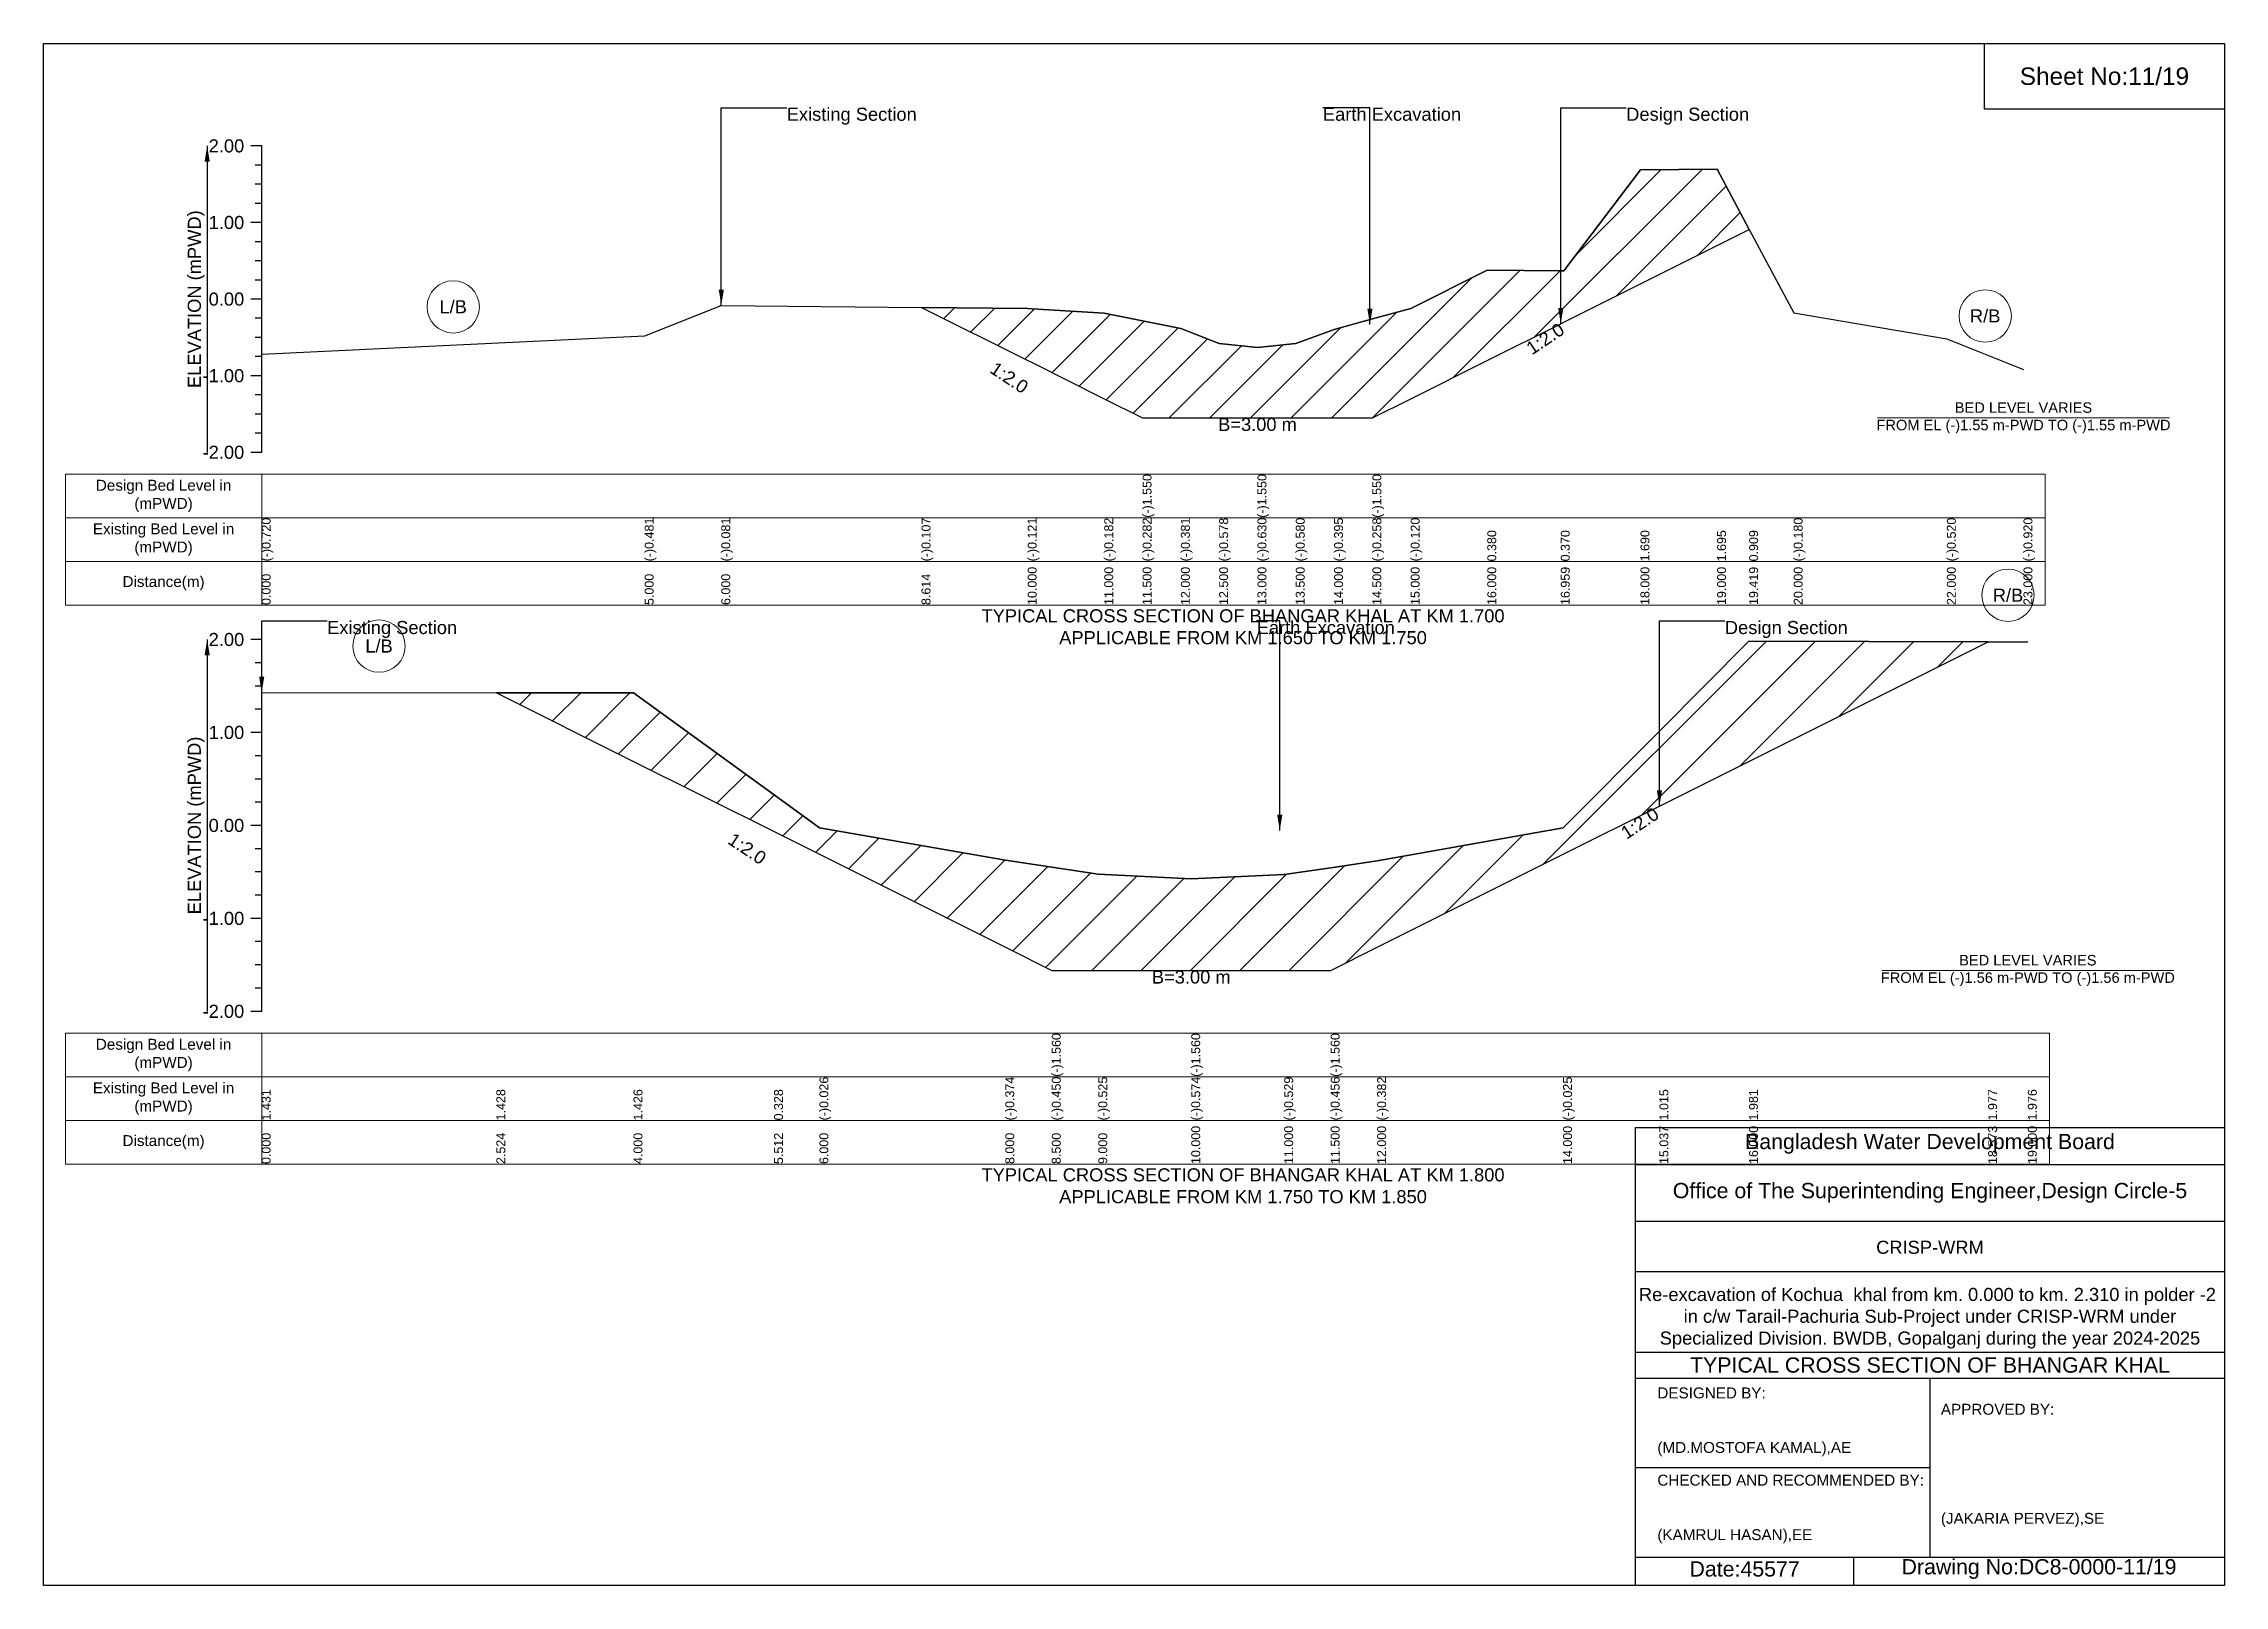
# Model space of a CAD drawing. Header units: inches. Extents: x 91000 to 288000, y -5656 to 0.
# Drawn here: x 200000 to 208000, y -5656 to 0 of the extents above; entities that cross this region are included whole.
import ezdxf

# ---------------------------------------------------------------- set-up
doc = ezdxf.new("R2010")
doc.units = ezdxf.units.IN
doc.header["$LTSCALE"] = 7
doc.header["$MEASUREMENT"] = 0
for name, color, linetype, lineweight in [('Cross section Data Border', 7, 'Continuous', 9), ('Cross Section Labels', 7, 'Continuous', 9), ('Existing_Bed_Level for Xsection', 7, 'Continuous', 25)]:
    doc.layers.add(name, color=color, linetype=linetype, lineweight=lineweight)
doc.styles.get("Standard").update_dxf_attribs({"font": 'arial.ttf'})
doc.dimstyles.get("Standard").update_dxf_attribs({"dimtxt": 0.18, "dimasz": 0.18, "dimexe": 0.18, "dimexo": 0.0625, "dimgap": 0.09, "dimtad": 0, "dimtih": 1, "dimtoh": 1, "dimdec": 4, "dimzin": 0, "dimdsep": 46, "dimtxsty": 'Standard', "dimcen": 0.09, "dimadec": 0, "dimazin": 0, "dimtfac": 1, "dimtdec": 4, "dimtofl": 0, "dimtmove": 0, "dimatfit": 3, "dimfxl": 1, "dimtolj": 1, "dimtzin": 0, "dimarcsym": 0})

msp = doc.modelspace()

# ---------------------------------------------------------------- texts
at = {"attachment_point": 5}
for s, insert, char_height in [('Sheet No:11/19', (207560, -120), 64), ('Bangladesh Water Development Board', (206920, -4036), 56), ('Office of The Superintending Engineer,Design Circle-5', (206920, -4216), 56)]:
    msp.add_mtext(s, dxfattribs=dict(at, insert=insert, char_height=char_height))
for s, insert, char_height, width, attachment_point in [('CRISP-WRM', (206920, -4416), 48, 2240, 5), ('Re-excavation of Kochua  khal from km. 0.000 to km. 2.310 in polder -2  in c/w Tarail-Pachuria Sub-Project under CRISP-WRM under Specialized Division. BWDB, Gopalganj during the year 2024-2025', (206920, -4676), 48, 2160, 5), ('TYPICAL CROSS SECTION OF BHANGAR KHAL', (206920, -4848), 56, 2240, 5), ('DESIGNED BY:^J^J^J(MD.MOSTOFA KAMAL),AE', (205920, -5056), 40, 1120, 4), ('APPROVED BY:^J^J^J^J^J^J(JAKARIA PERVEZ),SE', (206960, -5216), 40, 1120, 4), ('CHECKED AND RECOMMENDED BY:^J^J^J(KAMRUL HASAN),EE', (205920, -5376), 40, 1120, 4), ('Date:45577', (206240, -5596), 56, 1120, 5), ('Drawing No:DC8-0000-11/19', (207320, -5596), 56, 1760, 5)]:
    msp.add_mtext(s, dxfattribs=dict(insert=insert, char_height=char_height, width=width, attachment_point=attachment_point))
at = {"layer": 'Cross section Data Border', "char_height": 40, "width": 640, "attachment_point": 5}
for s, insert in [('Design Bed Level in (mPWD)', (200440, -1659.5)), ('Existing Bed Level in (mPWD)', (200440, -1819.5)), ('Distance(m)', (200440, -1979.5)), ('Design Bed Level in (mPWD)', (200440, -3710.3)), ('Existing Bed Level in (mPWD)', (200440, -3870.3)), ('Distance(m)', (200440, -4030.3))]:
    msp.add_mtext(s, dxfattribs=dict(at, insert=insert))
at = {"layer": 'Cross Section Labels'}
for s, insert, char_height, attachment_point in [('Existing Section', (202726, -235), 48, 1), ('Earth Excavation', (204693, -235), 48, 1), ('Design Section', (205805.6, -235), 48, 1), ('L/B', (201502.5, -965.7), 48, 5), ('R/B', (207122.5, -999.3), 48, 5), ('BED LEVEL VARIES ^JFROM EL (-)1.55 m-PWD TO (-)1.55 m-PWD', (207263, -1373), 38.4, 5), ('B=3.00 m', (204453, -1373), 48, 2), ('R/B', (207206.3, -2023.8), 48, 5), ('TYPICAL CROSS SECTION OF BHANGAR KHAL AT KM 1.700^JAPPLICABLE FROM KM 1.650 TO KM 1.750', (204400, -2139.5), 48, 5), ('Existing Section', (201040, -2118.1), 48, 1), ('Earth Excavation', (204450, -2118.1), 48, 1), ('Design Section', (206167.5, -2118.1), 48, 1), ('L/B', (201230.4, -2210.3), 48, 5), ('BED LEVEL VARIES ^JFROM EL (-)1.56 m-PWD TO (-)1.56 m-PWD', (207279, -3400.2), 38.4, 5), ('B=3.00 m', (204210, -3400.2), 48, 2), ('TYPICAL CROSS SECTION OF BHANGAR KHAL AT KM 1.800^JAPPLICABLE FROM KM 1.750 TO KM 1.850', (204400, -4190.3), 48, 5)]:
    msp.add_mtext(s, dxfattribs=dict(at, insert=insert, char_height=char_height, attachment_point=attachment_point))
at = {"layer": 'Cross Section Labels', "char_height": 48, "attachment_point": 2}
for insert, rotation in [((205495.4, -1062.6), 33.69007), ((203555.8, -1205.4), 326.30993), ((205842.3, -2839.8), 33.69007), ((202594.4, -2933.4), 326.30993)]:
    msp.add_mtext('1:2.0', dxfattribs=dict(at, insert=insert, rotation=rotation))
at = {"layer": 'Existing_Bed_Level for Xsection', "char_height": 48, "attachment_point": 6}
for s, insert in [('2.00', (200736, -375.5)), ('1.00', (200736, -656.5)), ('0.00', (200736, -937.5)), ('-1.00', (200736, -1218.5)), ('-2.00', (200736, -1499.5)), ('2.00', (200736, -2186.3)), ('1.00', (200736, -2527.3)), ('0.00', (200736, -2868.3)), ('-1.00', (200736, -3209.3)), ('-2.00', (200736, -3550.3))]:
    msp.add_mtext(s, dxfattribs=dict(at, insert=insert))
at = {"layer": 'Existing_Bed_Level for Xsection', "rotation": 90}
for s, insert, char_height, attachment_point in [('ELEVATION (mPWD)', (200560, -937.5), 48, 5), ('(-)1.550', (204031.5, -1739.5), 32.8, 1), ('(-)1.550', (204453, -1739.5), 32.8, 1), ('(-)1.550', (204874.5, -1739.5), 32.8, 1), ('(-)0.720', (200800, -1899.5), 32.8, 1), ('(-)0.481', (202205, -1899.5), 32.8, 1), ('(-)0.081', (202486, -1899.5), 32.8, 1), ('(-)0.107', (203220.6, -1899.5), 32.8, 1), ('(-)0.121', (203610, -1899.5), 32.8, 1), ('(-)0.182', (203891, -1899.5), 32.8, 1), ('(-)0.282', (204031.5, -1899.5), 32.8, 1), ('(-)0.381', (204172, -1899.5), 32.8, 1), ('(-)0.578', (204312.5, -1899.5), 32.8, 1), ('(-)0.630', (204453, -1899.5), 32.8, 1), ('(-)0.580', (204593.5, -1899.5), 32.8, 1), ('(-)0.395', (204734, -1899.5), 32.8, 1), ('(-)0.258', (204874.5, -1899.5), 32.8, 1), ('(-)0.120', (205015, -1899.5), 32.8, 1), ('(-)0.180', (206420, -1899.5), 32.8, 1), ('(-)0.520', (206982, -1899.5), 32.8, 1), ('(-)0.920', (207263, -1899.5), 32.8, 1), ('0.380', (205296, -1899.5), 32.8, 1), ('0.370', (205565.6, -1899.5), 32.8, 1), ('1.690', (205858, -1899.5), 32.8, 1), ('1.695', (206139, -1899.5), 32.8, 1), ('0.909', (206256.7, -1899.5), 32.8, 1), ('0.000', (200800, -2059.5), 32.8, 1), ('5.000', (202205, -2059.5), 32.8, 1), ('6.000', (202486, -2059.5), 32.8, 1), ('8.614', (203220.6, -2059.5), 32.8, 1), ('10.000', (203610, -2059.5), 32.8, 1), ('11.000', (203891, -2059.5), 32.8, 1), ('11.500', (204031.5, -2059.5), 32.8, 1), ('12.000', (204172, -2059.5), 32.8, 1), ('12.500', (204312.5, -2059.5), 32.8, 1), ('13.000', (204453, -2059.5), 32.8, 1), ('13.500', (204593.5, -2059.5), 32.8, 1), ('14.000', (204734, -2059.5), 32.8, 1), ('14.500', (204874.5, -2059.5), 32.8, 1), ('15.000', (205015, -2059.5), 32.8, 1), ('16.000', (205296, -2059.5), 32.8, 1), ('16.959', (205565.6, -2059.5), 32.8, 1), ('18.000', (205858, -2059.5), 32.8, 1), ('19.000', (206139, -2059.5), 32.8, 1), ('19.419', (206256.7, -2059.5), 32.8, 1), ('20.000', (206420, -2059.5), 32.8, 1), ('22.000', (206982, -2059.5), 32.8, 1), ('23.000', (207263, -2059.5), 32.8, 1), ('ELEVATION (mPWD)', (200560, -2868.3), 48, 5), ('(-)1.560', (203698.5, -3790.3), 32.8, 1), ('(-)1.560', (204210, -3790.3), 32.8, 1), ('(-)1.560', (204721.5, -3790.3), 32.8, 1), ('1.431', (200800, -3950.3), 32.8, 1), ('1.428', (201660.8, -3950.3), 32.8, 1), ('1.426', (202164, -3950.3), 32.8, 1), ('0.328', (202679.6, -3950.3), 32.8, 1), ('(-)0.026', (202846, -3950.3), 32.8, 1), ('(-)0.374', (203528, -3950.3), 32.8, 1), ('(-)0.450', (203698.5, -3950.3), 32.8, 1), ('(-)0.525', (203869, -3950.3), 32.8, 1), ('(-)0.574', (204210, -3950.3), 32.8, 1), ('(-)0.529', (204551, -3950.3), 32.8, 1), ('(-)0.456', (204721.5, -3950.3), 32.8, 1), ('(-)0.382', (204892, -3950.3), 32.8, 1), ('(-)0.025', (205574, -3950.3), 32.8, 1), ('1.015', (205927.5, -3950.3), 32.8, 1), ('1.981', (206256, -3950.3), 32.8, 1), ('1.977', (207133.5, -3950.3), 32.8, 1), ('1.976', (207279, -3950.3), 32.8, 1), ('0.000', (200800, -4110.3), 32.8, 1), ('2.524', (201660.8, -4110.3), 32.8, 1), ('4.000', (202164, -4110.3), 32.8, 1), ('5.512', (202679.6, -4110.3), 32.8, 1), ('6.000', (202846, -4110.3), 32.8, 1), ('8.000', (203528, -4110.3), 32.8, 1), ('8.500', (203698.5, -4110.3), 32.8, 1), ('9.000', (203869, -4110.3), 32.8, 1), ('10.000', (204210, -4110.3), 32.8, 1), ('11.000', (204551, -4110.3), 32.8, 1), ('11.500', (204721.5, -4110.3), 32.8, 1), ('12.000', (204892, -4110.3), 32.8, 1), ('14.000', (205574, -4110.3), 32.8, 1), ('15.037', (205927.5, -4110.3), 32.8, 1), ('16.000', (206256, -4110.3), 32.8, 1), ('18.573', (207133.5, -4110.3), 32.8, 1), ('19.000', (207279, -4110.3), 32.8, 1)]:
    msp.add_mtext(s, dxfattribs=dict(at, insert=insert, char_height=char_height, attachment_point=attachment_point))

# ---------------------------------------------------------------- hatches: boundary and pattern name
at = {"layer": 'Existing_Bed_Level for Xsection'}
h = msp.add_hatch(dxfattribs=at)
h.set_pattern_fill('ANSI31', color=256, scale=843, style=0)
h.paths.add_polyline_path([(203220.6, -967.6), (203610, -1162.3), (203626.1, -1170.3), (203891, -1302.8), (204031.5, -1373), (204172, -1373), (204312.5, -1373), (204453, -1373), (204593.5, -1373), (204734, -1373), (204874.5, -1373), (205015, -1302.8), (205296, -1162.3), (205565.6, -1027.5), (205577, -1021.8), (205858, -881.3), (206139, -740.8), (206256.7, -681.9), (206139, -461.2), (205858, -462.6), (205577, -833.5), (205565.6, -833.4), (205296, -830.7), (205015, -971.2), (204874.5, -1009.8), (204734, -1048.5), (204593.5, -1100.5), (204453, -1114.5), (204312.5, -1099.9), (204172, -1044.5), (204031.5, -1016.6), (203891, -988.6), (203626.1, -972.5), (203610, -971.5)])
h = msp.add_hatch(dxfattribs=at)
h.set_pattern_fill('ANSI31', color=256, scale=1023, style=0)
h.paths.add_polyline_path([(201660.8, -2381.4), (202164, -2633), (202679.6, -2890.8), (202846, -2974), (203528, -3315), (203698.5, -3400.2), (203869, -3400.2), (204210, -3400.2), (204551, -3400.2), (204721.5, -3400.2), (204892, -3315), (205574, -2974), (205927.5, -2797.2), (206256, -2633), (207133.5, -2194.2), (206256, -2192.7), (205927.5, -2522.2), (205574, -2876.8), (204892, -2998.5), (204721.5, -3023.6), (204551, -3048.7), (204210, -3064), (203869, -3047.3), (203698.5, -3021.5), (203528, -2995.8), (202846, -2877.1), (202679.6, -2756.4), (202164, -2382)])

# ---------------------------------------------------------------- linework, layer by layer
for points in [[(200000, 0), (208000, 0), (208000, -5656), (200000, -5656)], [(207120, 0), (208000, 0), (208000, -240), (207120, -240)]]:
    msp.add_lwpolyline(points, close=True)
for points in [[(205840, -5656), (205840, -3976), (208000, -3976)], [(205840, -4112), (208000, -4112)], [(205840, -4320), (208000, -4320)], [(205840, -4504), (208000, -4504)], [(205840, -4800), (208000, -4800)], [(205840, -4896), (208000, -4896)], [(206920, -4896), (206920, -5552)], [(205840, -5224), (206920, -5224)], [(205840, -5552), (208000, -5552)], [(206640, -5552), (206640, -5656)]]:
    msp.add_lwpolyline(points)
at = {"layer": 'Cross section Data Border'}
for points in [[(200080, -1579.5), (207343, -1579.5), (207343, -2059.5), (200080, -2059.5)], [(200080, -3630.3), (207359, -3630.3), (207359, -4110.3), (200080, -4110.3)]]:
    msp.add_lwpolyline(points, close=True, dxfattribs=at)
for points in [[(200800, -1579.5), (200800, -2059.5)], [(200080, -1739.5), (207343, -1739.5)], [(200080, -1899.5), (207343, -1899.5)], [(200800, -3630.3), (200800, -4110.3)], [(200080, -3790.3), (207359, -3790.3)], [(200080, -3950.3), (207359, -3950.3)]]:
    msp.add_lwpolyline(points, dxfattribs=at)
at = {"layer": 'Cross Section Labels'}
for points in [[(206727.2, -1373), (207798.8, -1373)], [(206743.2, -3400.2), (207814.8, -3400.2)]]:
    msp.add_lwpolyline(points, dxfattribs=at)
for centre in [(201502.5, -965.7), (207122.5, -999.3), (207206.3, -2023.8), (201230.4, -2210.3)]:
    msp.add_circle(centre, 96, dxfattribs=at)
at = {"layer": 'Existing_Bed_Level for Xsection'}
for points in [[(200800, -375.5), (200760, -375.5)], [(200800, -1499.5), (200800, -1218.5), (200800, -937.5), (200800, -656.5), (200800, -375.5)], [(200800, -445.7), (200776, -445.7)], [(200800, -1139.8), (202205, -1072.6), (202486, -960.2), (203220.6, -967.6), (203610, -971.5), (203626.1, -972.5), (203891, -988.6), (204031.5, -1016.6), (204031.5, -1016.6), (204172, -1044.5), (204312.5, -1099.9), (204453, -1114.5), (204453, -1114.5), (204593.5, -1100.5), (204734, -1048.5), (204874.5, -1009.8), (204874.5, -1009.8), (205015, -971.2), (205296, -830.7), (205565.6, -833.4), (205577, -833.5), (205858, -462.6), (206139, -461.2), (206256.7, -681.9), (206420, -988.1), (206982, -1083.6), (207263, -1196)], [(200800, -516), (200776, -516)], [(200800, -586.2), (200776, -586.2)], [(200800, -656.5), (200760, -656.5)], [(200800, -726.7), (200776, -726.7)], [(200800, -797), (200776, -797)], [(200800, -867.2), (200776, -867.2)], [(200800, -937.5), (200760, -937.5)], [(200800, -1007.7), (200776, -1007.7)], [(200800, -1078), (200776, -1078)], [(200800, -1148.2), (200776, -1148.2)], [(200800, -1218.5), (200760, -1218.5)], [(200800, -1288.7), (200776, -1288.7)], [(200800, -1359), (200776, -1359)], [(200800, -1429.2), (200776, -1429.2)], [(200800, -1499.5), (200760, -1499.5)], [(200800, -2186.3), (200760, -2186.3)], [(200800, -3550.3), (200800, -3209.3), (200800, -2868.3), (200800, -2527.3), (200800, -2186.3)], [(200800, -2380.3), (201660.8, -2381.4), (202164, -2382), (202679.6, -2756.4), (202846, -2877.1), (203528, -2995.8), (203698.5, -3021.5), (203698.5, -3021.5), (203869, -3047.3), (204210, -3064), (204210, -3064), (204551, -3048.7), (204721.5, -3023.6), (204721.5, -3023.6), (204892, -2998.5), (205574, -2876.8), (205927.5, -2522.2), (206256, -2192.7), (207133.5, -2194.2), (207279, -2194.4)], [(200800, -2271.5), (200776, -2271.5)], [(200800, -2356.8), (200776, -2356.8)], [(200800, -2442), (200776, -2442)], [(200800, -2527.3), (200760, -2527.3)], [(200800, -2612.5), (200776, -2612.5)], [(200800, -2697.8), (200776, -2697.8)], [(200800, -2783), (200776, -2783)], [(200800, -2868.3), (200760, -2868.3)], [(200800, -2953.5), (200776, -2953.5)], [(200800, -3038.8), (200776, -3038.8)], [(200800, -3124), (200776, -3124)], [(200800, -3209.3), (200760, -3209.3)], [(200800, -3294.5), (200776, -3294.5)], [(200800, -3379.8), (200776, -3379.8)], [(200800, -3465), (200776, -3465)], [(200800, -3550.3), (200760, -3550.3)]]:
    msp.add_lwpolyline(points, dxfattribs=at)
for points in [[(203220.6, -967.6), (203220.6, -967.6), (203610, -1162.3), (203626.1, -1170.3), (203891, -1302.8), (204031.5, -1373), (204031.5, -1373), (204172, -1373), (204312.5, -1373), (204453, -1373), (204453, -1373), (204593.5, -1373), (204734, -1373), (204874.5, -1373), (204874.5, -1373), (205015, -1302.8), (205296, -1162.3), (205565.6, -1027.5), (205577, -1021.8), (205858, -881.3), (206139, -740.8), (206256.7, -681.9), (206256.7, -681.9), (206256.7, -681.9), (206139, -461.2), (205858, -462.6), (205577, -833.5), (205565.6, -833.4), (205296, -830.7), (205015, -971.2), (204874.5, -1009.8), (204874.5, -1009.8), (204734, -1048.5), (204593.5, -1100.5), (204453, -1114.5), (204453, -1114.5), (204312.5, -1099.9), (204172, -1044.5), (204031.5, -1016.6), (204031.5, -1016.6), (203891, -988.6), (203626.1, -972.5), (203610, -971.5), (203220.6, -967.6)], [(201660.8, -2381.4), (201660.8, -2381.4), (202164, -2633), (202679.6, -2890.8), (202846, -2974), (203528, -3315), (203698.5, -3400.2), (203698.5, -3400.2), (203869, -3400.2), (204210, -3400.2), (204210, -3400.2), (204551, -3400.2), (204721.5, -3400.2), (204721.5, -3400.2), (204892, -3315), (205574, -2974), (205927.5, -2797.2), (206256, -2633), (207133.5, -2194.2), (206256, -2192.7), (205927.5, -2522.2), (205574, -2876.8), (204892, -2998.5), (204721.5, -3023.6), (204721.5, -3023.6), (204551, -3048.7), (204210, -3064), (204210, -3064), (203869, -3047.3), (203698.5, -3021.5), (203698.5, -3021.5), (203528, -2995.8), (202846, -2877.1), (202679.6, -2756.4), (202164, -2382), (201660.8, -2381.4)]]:
    msp.add_lwpolyline(points, close=True, dxfattribs=at)

msp.set_redraw_order([(e.dxf.handle, doc.entitydb.next_handle()) for e in msp.query("TEXT MTEXT ATTDEF DIMENSION ARC_DIMENSION")])  # texts and dimensions are drawn at this point

# ---------------------------------------------------------------- leaders
at = {"layer": 'Cross Section Labels', "annotation_type": 0, "has_hookline": 1, "hookline_direction": 0}
for points, text_width in [([(202486, -960.2), (202486, -235), (202725.9, -235)], 467.2), ([(204865.5, -1030.1), (204865.5, -235), (204692.9, -235)], 497), ([(205565.6, -1027.5), (205565.6, -235), (205805.5, -235)], 441.2), ([(200800, -2380.3), (200800, -2118.1), (201039.9, -2118.1)], 467.2), ([(204534.8, -2886.8), (204534.8, -2118.1), (204449.9, -2118.1)], 497), ([(205927.5, -2797.2), (205927.5, -2118.1), (206167.4, -2118.1)], 441.2)]:
    msp.add_leader(points, dimstyle='Standard', override={"dimasz": 57.6}, dxfattribs=dict(at, text_width=text_width))
at = {"layer": 'Existing_Bed_Level for Xsection'}
for points in [[(200600, -375.5), (200600, -1499.5)], [(200600, -2186.3), (200600, -3550.3)]]:
    msp.add_leader(points, dimstyle='Standard', override={"dimasz": 57.6}, dxfattribs=at)

doc.saveas('drawing.dxf')
